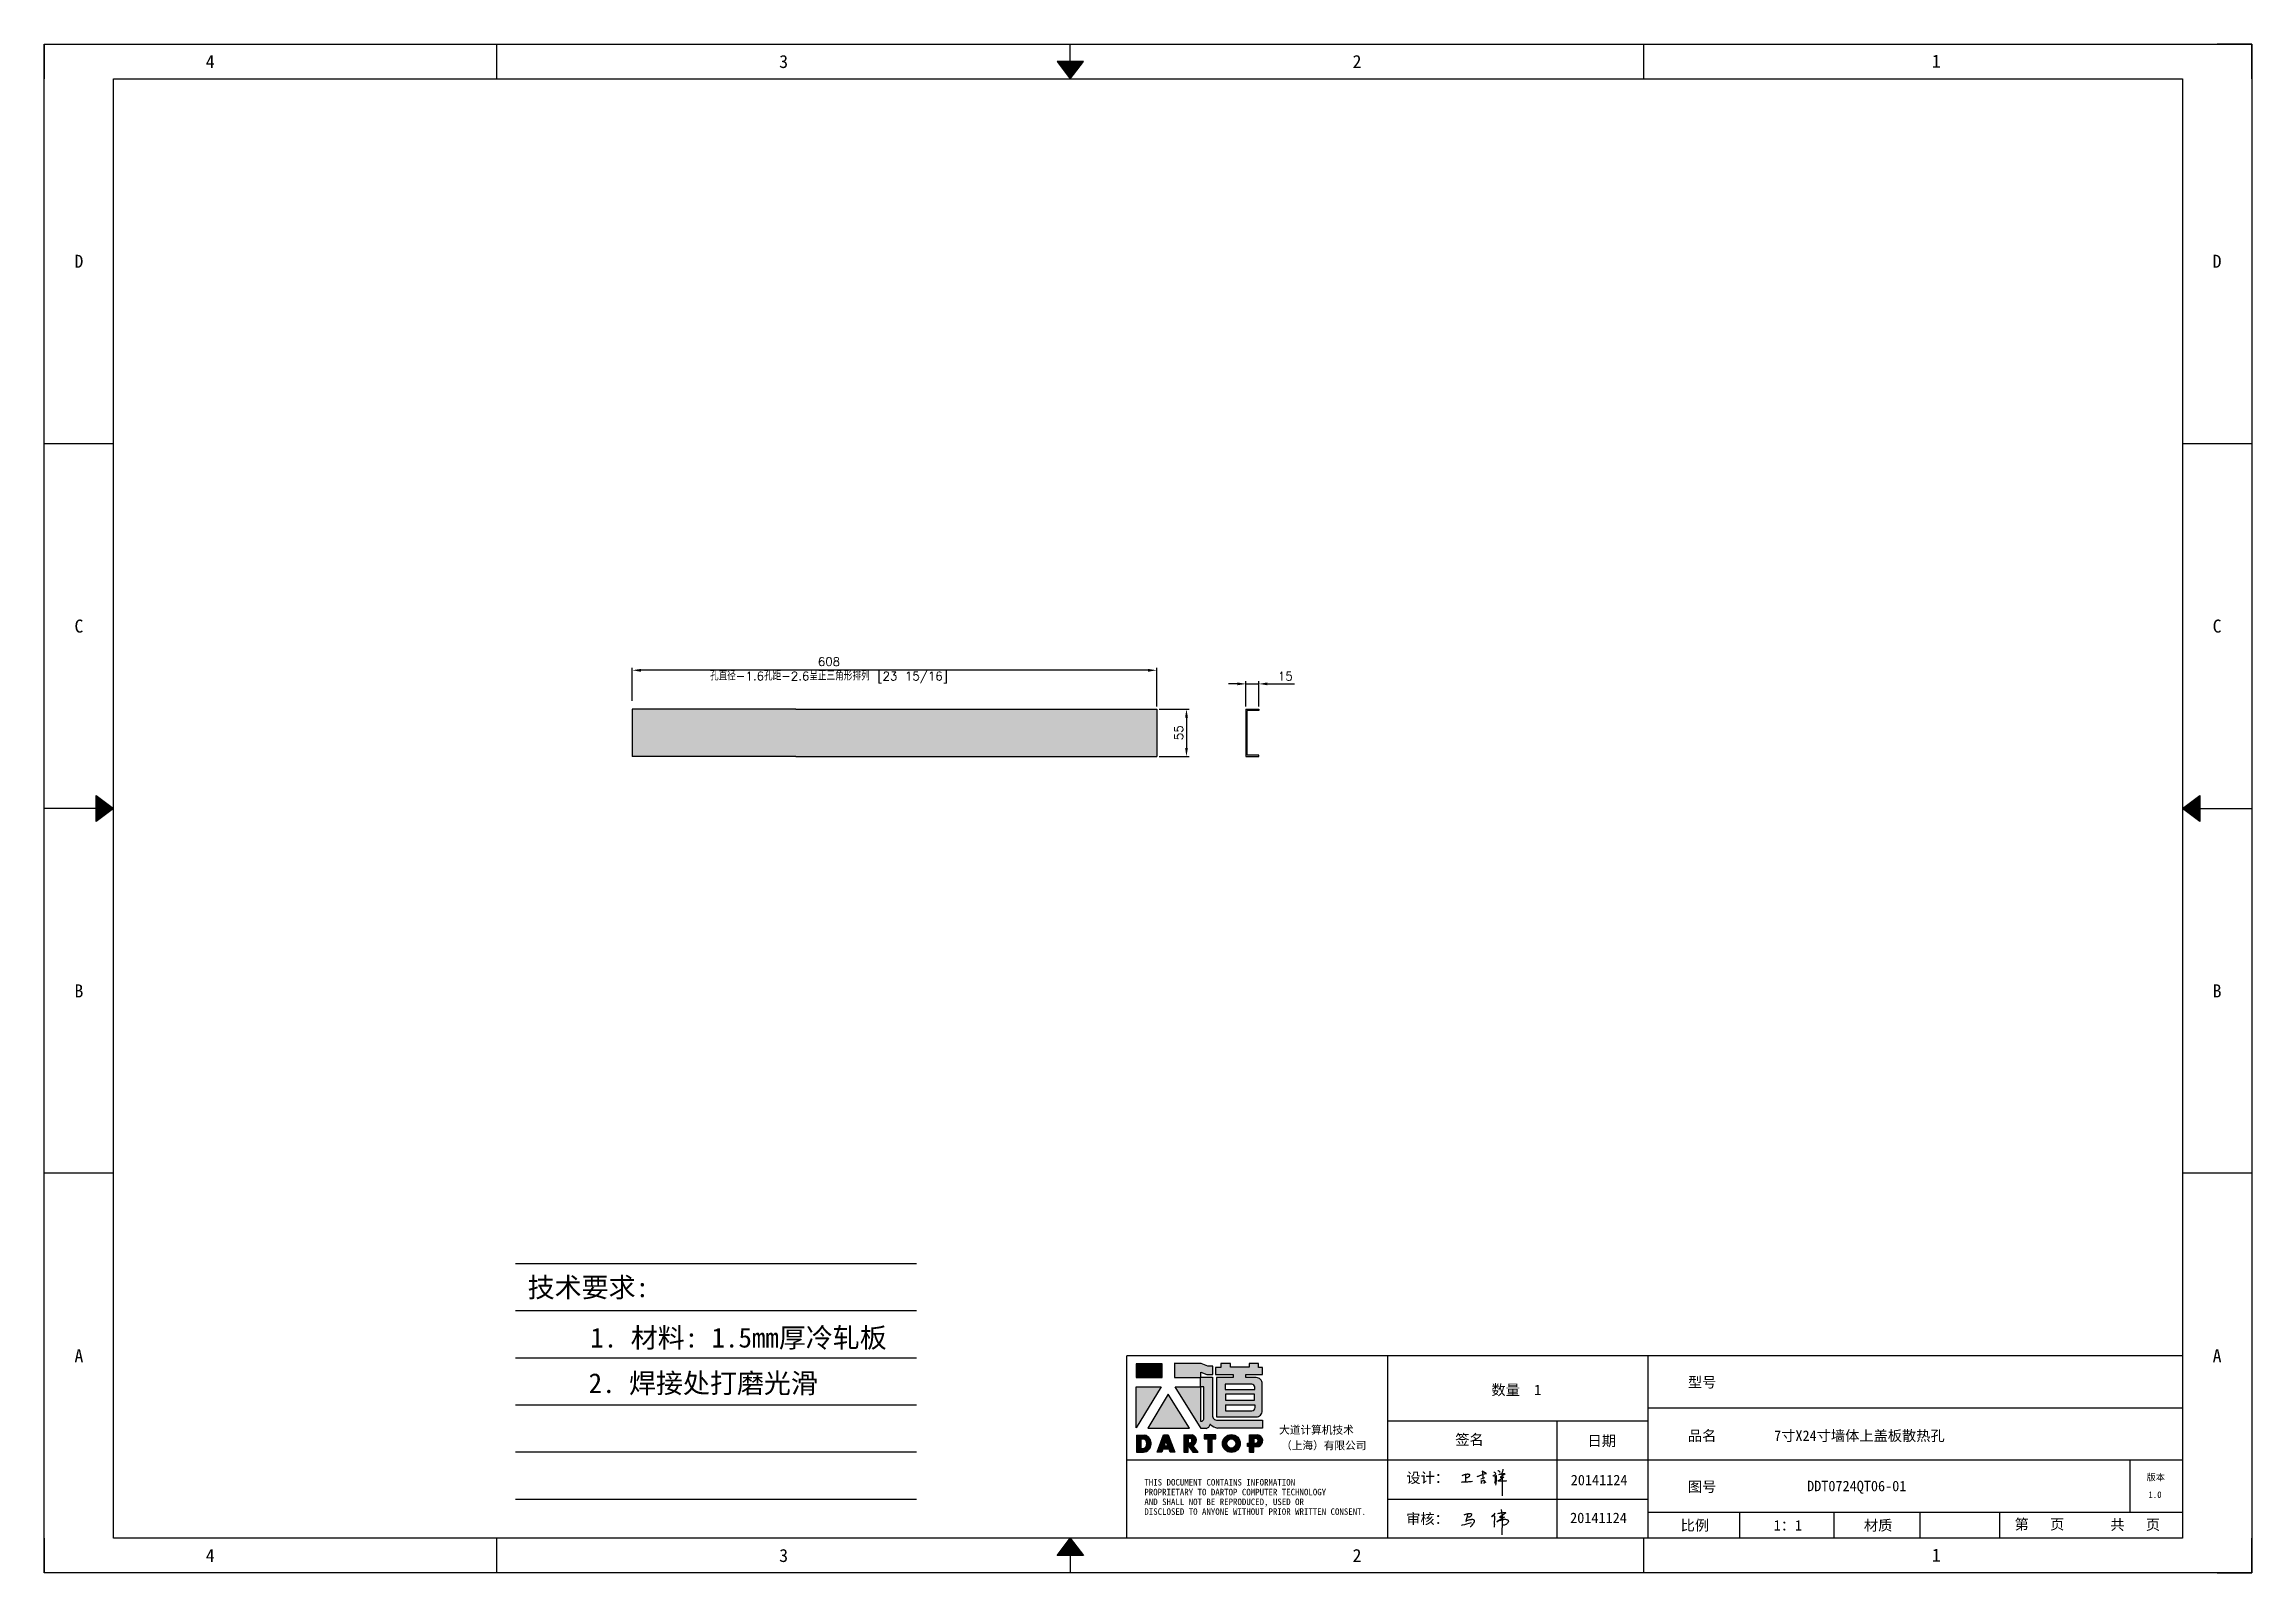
# Model space of a CAD drawing. Header units: millimetres. Extents: x 120943 to 145233, y 4425 to 40233.
# Drawn here: x 126048 to 128607, y 13011 to 14784 of the extents above; entities that cross this region are included whole.
import ezdxf
from ezdxf.enums import TextEntityAlignment as Align

# ---------------------------------------------------------------- set-up
doc = ezdxf.new("R2010")
doc.units = ezdxf.units.MM
doc.linetypes.add('DOT', pattern=[0.25, 0, -0.25])
for name, color, linetype in [('4', 7, 'Continuous'), ('magenta', 6, 'Continuous'), ('print', 30, 'Continuous')]:
    doc.layers.add(name, color=color, linetype=linetype)
doc.layers.add('dim', color=2, linetype='Continuous', lineweight=9)
doc.styles.add('Dartop', font='SIMFANG.TTF')
doc.styles.add('HZ', font='SimSun.ttf')
doc.styles.add('hzHT', font='SIMHEI.TTF')
doc.styles.get("Standard").update_dxf_attribs({"font": 'txt', "bigfont": 'gbcbig.shx'})
doc.dimstyles.new('2-small', dxfattribs={"dimtxt": 10, "dimasz": 10, "dimexe": 3, "dimexo": 3, "dimgap": 4, "dimtad": 1, "dimtxsty": 'Standard', "dimcen": 5, "dimazin": 0, "dimtfac": 1, "dimtmove": 0, "dimatfit": 3, "dimfxl": 1, "dimarcsym": 0})

msp = doc.modelspace()

# ---------------------------------------------------------------- texts
at = {"color": 0}
for s, height, style, p in [('4', 15.108, 'Dartop', (126240.41, 14763.616)), ('3', 15.108, 'Dartop', (126905.162, 14763.616)), ('2', 15.108, 'Dartop', (127569.915, 14763.616)), ('1', 15.108, 'Dartop', (128241.555, 14764.095)), ('D', 15.108, 'Dartop', (126088.16, 14531.96)), ('D', 15.108, 'Dartop', (128567.045, 14531.96)), ('C', 15.108, 'Dartop', (126088.16, 14108.935)), ('C', 15.108, 'Dartop', (128567.045, 14108.935)), ('B', 15.108, 'Dartop', (126088.16, 13685.911)), ('B', 15.108, 'Dartop', (128567.045, 13685.911)), ('A', 15.108, 'Dartop', (126088.16, 13262.886)), ('A', 15.108, 'Dartop', (128567.045, 13262.886)), ('型号', 12.0864, 'hzHT', (127970.035, 13232.142)), ('数量  1', 12.0864, 'hzHT', (127754.623, 13223.267)), ('签名', 12.0864, 'hzHT', (127700.33, 13165.668)), ('日期', 12.0864, 'hzHT', (127853.692, 13164.18)), ('品名', 12.0864, 'hzHT', (127970.035, 13170.096)), ('7寸X24寸墙体上盖板散热孔', 12.08642, 'hzHT', (128152.335, 13170.125)), ('20141124', 12.0864, 'hzHT', (127850.59, 13118.741)), ('图号', 12.0864, 'hzHT', (127970.035, 13111.019)), ('DDT0724QT06-01', 12.08642, 'hzHT', (128149.268, 13111.807)), ('版本', 7.554, 'hzHT', (128495.958, 13121.968)), ('1.0', 7.554, 'Dartop', (128495.05, 13101.779)), ('20141124', 12.0864, 'hzHT', (127849.87, 13074.886)), ('比例', 12.0864, 'hzHT', (127961.607, 13066.167)), ('1：1', 12.0864, 'hzHT', (128069.488, 13066.167)), ('材质', 12.0864, 'hzHT', (128174.107, 13066.167)), ('第   页', 12.0864, 'hzHT', (128361.075, 13067.421)), ('共   页', 12.0864, 'hzHT', (128472.099, 13066.981)), ('4', 15.108, 'Dartop', (126240.41, 13031.23)), ('3', 15.108, 'Dartop', (126905.162, 13031.23)), ('2', 15.108, 'Dartop', (127569.915, 13031.23)), ('1', 15.108, 'Dartop', (128241.555, 13031.709))]:
    msp.add_text(s, height=height, dxfattribs=dict(at, style=style)).set_placement(p, align=Align.MIDDLE_CENTER)
at = {"style": 'HZ'}
for s, p in [('技术要求:', (126678.791, 13342.165)), ('1. 材料: 1.5mm厚冷轧板', (126852.907, 13283.824)), ('2. 焊接处打磨光滑         ', (126882.193, 13231.079))]:
    msp.add_text(s, height=22.932, dxfattribs=at).set_placement(p, align=Align.MIDDLE_CENTER)
at = {"color": 0, "style": 'hzHT'}
for s, height, p in [('THIS DOCUMENT CONTAINS INFORMATION', 7.55401, (127323.401, 13112.335)), ('PROPRIETARY TO DARTOP COMPUTER TECHNOLOGY', 7.55401, (127323.401, 13101.004)), ('设计：', 12.0864, (127627.112, 13115.311)), ('AND SHALL NOT BE REPRODUCED, USED OR', 7.55401, (127323.401, 13089.673)), ('DISCLOSED TO ANYONE WITHOUT PRIOR WRITTEN CONSENT.', 7.55401, (127323.401, 13078.342)), ('审核：', 12.0864, (127626.933, 13067.717))]:
    msp.add_text(s, height=height, dxfattribs=at).set_placement(p)
at = {"layer": '4', "color": 0, "style": 'hzHT'}
for s, p in [('大道计算机技术', (127479.639, 13172.335)), ('（上海）有限公司', (127481.92, 13154.268))]:
    msp.add_text(s, height=9.0648, dxfattribs=at).set_placement(p)

# ---------------------------------------------------------------- blocks, each defined once
blk = doc.blocks.new('*U503')
at = {"color": 254, "linetype": 'Continuous', "extrusion": (0, 0, -1)}
for points in [[(-17, 0.333), (-16.812, 0.25), (-17, 0.5)], [(-17, 0.333), (-17.188, 0.25), (-16.812, 0.25)], [(-17, 0.333), (-17, 0.5), (-17.188, 0.25)]]:
    blk.add_solid(points, dxfattribs=at)
blk = doc.blocks.new('*U502')
at = {"color": 254, "linetype": 'Continuous', "extrusion": (0, 0, -1)}
for points in [[(-33.167, 11), (-33, 11), (-33.25, 11.188)], [(-33.167, 11), (-33.25, 11.188), (-33.25, 10.812)], [(-33.167, 11), (-33.25, 10.812), (-33, 11)]]:
    blk.add_solid(points, dxfattribs=at)
blk = doc.blocks.new('*U504')
at = {"color": 254, "linetype": 'Continuous'}
for points in [[(17, 21.667), (17.188, 21.75), (16.812, 21.75)], [(17, 21.667), (16.812, 21.75), (17, 21.5)], [(17, 21.667), (17, 21.5), (17.188, 21.75)]]:
    blk.add_solid(points, dxfattribs=at)
blk = doc.blocks.new('*U501')
at = {"color": 254, "linetype": 'Continuous', "extrusion": (0, 0, -1)}
for points in [[(-0.833, 11), (-0.75, 10.812), (-0.75, 11.188)], [(-0.833, 11), (-0.75, 11.188), (-1, 11)], [(-0.833, 11), (-1, 11), (-0.75, 10.812)]]:
    blk.add_solid(points, dxfattribs=at)
blk = doc.blocks.new('dadao')
for p, q in [((48, 19.2), (44.9, 10.4)), ((44.9, 10.4), (51.2, 10.4)), ((51.2, 10.4), (48, 19.2))]:
    blk.add_line(p, q)
for points in [[(41.8, 121.6), (41.8, 143.7), (-0.4, 143.7), (-0.4, 121.6), (41.8, 121.6)], [(104.8, 122), (104.8, 130.3), (114.1, 126.3), (124.2, 126.3), (124.2, 139.6), (115.9, 139.6), (105.1, 143.9), (61.5, 143.9)], [(61.7, 144), (61.7, 121.3), (103.9, 121.3)], [(113.4, 38.7), (105.1, 38.7), (63, 106.5), (103.9, 106.5), (103.9, 120.9), (103.9, 121.3)], [(109.7, 53.6), (109.7, 106.2), (104.3, 106.2), (104.3, 50.4), (106.6, 50.4)], [(144.6, 94.4), (144.6, 84.8), (192, 84.8), (192, 94.1), (144.9, 94.1)], [(120.2, 45), (119.5, 45), (119.5, 44.6)], [(0, 28), (0, 0), (11.8, 0)], [(0.1, 28), (14, 28)], [(7.1, 21.8), (7.1, 6.1), (12, 6.1)], [(7.1, 21.8), (11.4, 21.8)], [(76.8, 28.2), (76.8, 0), (84.1, 0), (84.1, 11.1), (91.6, -0.1), (100.3, -0.1), (91.7, 11.1)], [(76.8, 28.2), (90.6, 28.2)], [(84, 22.7), (84, 15.3), (87.2, 15.3)], [(84, 22.7), (87.3, 22.7)], [(183.7, 0), (183.7, 9.6), (180.6, 9.6), (180.6, 14.9), (183.8, 14.9), (183.8, 28.1), (196.1, 28.1), (196.5, 28.1)], [(183.7, 0), (190.9, 0), (190.9, 9.6), (198.8, 9.6)], [(194.9, 22.3), (190.8, 22.3), (190.8, 15), (194.4, 15)]]:
    blk.add_lwpolyline(points)
blk.add_lwpolyline([(137.1, 144.2), (137.1, 137.9), (128.3, 137.9), (128.3, 126.5), (157.3, 126.5), (157.3, 121.5), (130.3, 121.5), (130.3, 57.5), (194.4, 57.5, 0.414214), (204.4, 67.5), (204.4, 111.3, 0.414214), (194.4, 121.3), (177.5, 121.3), (177.5, 126.3), (204.7, 126.3), (204.7, 137.7), (198.2, 137.7), (198.2, 143.9), (183.3, 143.9), (183.3, 138), (153, 138), (153, 144.2), (137.1, 144.2)], format="xyb", close=True)
for points in [[(104.8, 122), (123.4, 122), (123.4, 60, 0.414214), (131.4, 52), (204.8, 52), (204.8, 39.1), (131.7, 39.1)], [(144.3, 110.8), (144.3, 101.8), (192.3, 101.8), (192.3, 105.5, 0.414214), (187.3, 110.5), (144.3, 110.5)], [(144.6, 77), (144.6, 67.5), (187.6, 67.5, 0.414214), (192.6, 72.5), (192.6, 76.4), (144.6, 76.4)]]:
    blk.add_lwpolyline(points, format="xyb")
for points in [[(-0.3, 106.2), (40.4, 106.2), (-0.3, 39.7), (-0.3, 106.2)], [(51.7, 94.1), (18.4, 39.3), (86.2, 39.3)], [(43.8, 28.2), (51.8, 28.2), (62.6, -0.1), (55, -0.1), (53.2, 5), (42.9, 5), (41.1, 0), (33.6, 0)], [(110, 28.1), (110, 21.9), (116, 21.9), (116, -0.1), (123.2, -0.1), (123.2, 22), (129.2, 22), (129.2, 28.1), (110, 28.1)]]:
    blk.add_lwpolyline(points, close=True)
for radius in [14.5, 7.44]:
    blk.add_circle((154.2, 14.2), radius)
for centre, radius, start, end in [((99.2, 60.7), 12.6, 305.6399, 325.969), ((111.6, 46.7), 8.19, 282.9811, 347.6627), ((136, 61.7), 22.9, 226.7358, 259.3209), ((8.5, 13.9), 8.49, 294.2143, 69.7177), ((9.6, 14.2), 14.4, 278.6604, 72.3203), ((86.4, 19), 3.8, 282.527, 76.7196), ((88.6, 19.4), 8.95, 290.6073, 77.2124), ((193.7, 18.7), 3.8, 280.9891, 72.5513), ((195.7, 18.6), 9.51, 288.8959, 85.2442)]:
    blk.add_arc(centre, radius, start, end)
blk = doc.blocks.new('h')
for p, q in [((20768.1, -2360.9), (20773, -2359.1)), ((20769.5, -2366.9), (20769.8, -2370.6)), ((20769.8, -2370.6), (20770.9, -2378)), ((20770.9, -2378), (20771.5, -2370.6)), ((20772.4, -2369.3), (20774.9, -2367.8)), ((20773, -2359.1), (20784.1, -2355.2)), ((20773.3, -2331.8), (20775.3, -2338.7)), ((20789.1, -2340.9), (20773.5, -2331.9)), ((20775.3, -2338.7), (20775.6, -2351.2)), ((20775.6, -2351.2), (20775.5, -2357.3)), ((20782.2, -2369.2), (20780, -2377.1)), ((20780, -2377.1), (20788.3, -2371.3)), ((20780.1, -2366.4), (20780.8, -2366.4)), ((20781.9, -2367.4), (20782.2, -2369.2)), ((20845.7, -2343.5), (20848.4, -2353)), ((20848.9, -2370.3), (20847.9, -2424)), ((20848.4, -2353), (20848.9, -2370.3))]:
    blk.add_line(p, q)
for points in [[(20696.6, -2372.4, 0.002073), (20710.6, -2371.9, 0.016137), (20719.6, -2371.3, 0.008314), (20736.9, -2369.3)], [(20699.1, -2348.2, -0.029745), (20704.6, -2345.4, -0.046842), (20708.4, -2344.2, -0.00919), (20714.3, -2343, -0.018517), (20717.2, -2342.5, -0.037841), (20720.3, -2342.4, -0.039541), (20723.2, -2342.8, -0.149785), (20726, -2344.3, -0.204935), (20726.9, -2346.6, -0.074872), (20726.5, -2348.3, -0.061615), (20725.6, -2350.3, -0.034204), (20723.8, -2352.6, -0.045776), (20722.3, -2354.1, -0.054985), (20720.4, -2355.3, -0.036348), (20717.3, -2356.5, -0.067752), (20715.7, -2356.8, -0.043553), (20713.2, -2356.7)], [(20755, -2351.9, -0.024077), (20759.9, -2350.1, -0.013147), (20768.7, -2346.5, -0.00522), (20775.4, -2344.1, -0.018517), (20777.3, -2343.4, -0.008274), (20786.3, -2341, -0.039541), (20788.3, -2340.8, -0.079216), (20789.4, -2341, -0.204935)], [(20813.5, -2350.1, 0.007348), (20815.9, -2348.7, 0.008421), (20818, -2347.3, 0.009459), (20819.7, -2346.2, -0.016325), (20820.7, -2345.5, -0.173771), (20821.8, -2345.3, -0.085159), (20823.9, -2346, -0.125883), (20826, -2347.9, -0.160659), (20826.6, -2350.1, -0.010447), (20826.5, -2352.3, -0.008247), (20826.2, -2355.1, -0.002698), (20825.3, -2374, 0.001562), (20823.9, -2383.7, 0.016137)], [(20816.8, -2335, -0.053561), (20819.6, -2336.1, -0.075272), (20821.3, -2337.3, -0.005295), (20822.5, -2338.5, -0.009337), (20823.1, -2339.1, -0.026146), (20823.7, -2339.8, -0.016644), (20824.5, -2340.9)], [(20832.1, -2329.2, -0.053561), (20834.9, -2330.3, -0.075272), (20836.7, -2331.5, -0.005295), (20837.8, -2332.6, -0.009337), (20838.5, -2333.3, -0.026146), (20839, -2334, -0.016644), (20839.8, -2335.1)], [(20836, -2343.7, -0.02797), (20842.1, -2342.6, -0.048868), (20845.6, -2342.2, -0.00919), (20851.1, -2341.4, -0.018517), (20853.9, -2341.1, -0.037841), (20856.7, -2341.2, -0.039541), (20859.4, -2341.6, -0.018282), (20840.6, -2354.7, -0.000937)], [(20847.6, -2340.2, 0.021784), (20849.6, -2335.9, 0.028296), (20850.8, -2332.4, 0.008136), (20851.9, -2328.2, 0.028913), (20852.2, -2327, 0.08193), (20852.1, -2325.9, 0.075058), (20851.7, -2324.7, 0.275043)]]:
    blk.add_lwpolyline(points, format="xyb")
for points in [[(20711.3, -2343.5), (20711.3, -2343.5), (20711.5, -2355.8), (20710.7, -2368), (20710.6, -2371.9)], [(20821.5, -2350.6), (20822.4, -2359.2), (20822.2, -2364.9), (20821.7, -2369), (20821.3, -2376.3), (20823.6, -2368.5), (20827.2, -2366.3), (20829.5, -2366.3)], [(20840.6, -2354.7), (20850, -2354.7), (20855, -2354.3), (20845.9, -2361.1), (20840.5, -2364), (20833, -2367.5), (20863.2, -2367.4), (20865.9, -2367.3)]]:
    blk.add_lwpolyline(points)
for centre, radius, start, end in [((20773.7, -2371.2), 2.3, 121.9907, 163.60158), ((20787.5, -2406), 40.3, 100.61827, 108.24823), ((20780.8, -2367.6), 1.15, 9.4675, 90)]:
    blk.add_arc(centre, radius, start, end)
blk = doc.blocks.new('*D509')
at = {"layer": 'Defpoints', "color": 0}
for p in [(126729.7, 14057.7), (126729.7, 14019.1), (127337.7, 14012.7)]:
    blk.add_point(p, dxfattribs=at)
at = {"layer": 'dim', "color": 0, "lineweight": -2}
for p, q in [((126729.7, 14022.1), (126729.7, 14060.7)), ((127327.7, 14057.7), (126739.7, 14057.7)), ((127337.7, 14015.7), (127337.7, 14060.7))]:
    blk.add_line(p, q, dxfattribs=at)
at = {"layer": 'dim', "color": 0}
for points in [[(126739.7, 14059.3), (126739.7, 14056), (126729.7, 14057.7)], [(127327.7, 14059.3), (127327.7, 14056), (127337.7, 14057.7)]]:
    blk.add_solid(points, dxfattribs=at)
at = {"layer": 'dim', "color": 0, "insert": (126957.7, 14057.7), "char_height": 10, "attachment_point": 5}
blk.add_mtext('608\\P孔直径-1.6孔距-2.6呈正三角形排列 [23 15/16]', dxfattribs=at)
blk = doc.blocks.new('*D510')
at = {"layer": 'Defpoints', "color": 0}
for p in [(127456.1, 14041.9), (127441.1, 14012.7), (127456.1, 14012.7)]:
    blk.add_point(p, dxfattribs=at)
at = {"layer": 'dim', "color": 0, "lineweight": -2}
for p, q in [((127431.1, 14041.9), (127421.1, 14041.9)), ((127441.1, 14015.7), (127441.1, 14044.9)), ((127441.1, 14041.9), (127456.1, 14041.9)), ((127456.1, 14015.7), (127456.1, 14044.9)), ((127466.1, 14041.9), (127497.4, 14041.9))]:
    blk.add_line(p, q, dxfattribs=at)
at = {"layer": 'dim', "color": 0}
for points in [[(127431.1, 14043.6), (127431.1, 14040.3), (127441.1, 14041.9)], [(127466.1, 14043.6), (127466.1, 14040.3), (127456.1, 14041.9)]]:
    blk.add_solid(points, dxfattribs=at)
at = {"layer": 'dim', "color": 0, "insert": (127486.7, 14050.9), "char_height": 10, "attachment_point": 5}
blk.add_mtext('15', dxfattribs=at)
blk = doc.blocks.new('*D511')
at = {"layer": 'Defpoints', "color": 0}
for p in [(127337.7, 14012.7), (127337.7, 13957.7), (127372.2, 13957.7)]:
    blk.add_point(p, dxfattribs=at)
at = {"layer": 'dim', "color": 0, "lineweight": -2}
for p, q in [((127340.7, 14012.7), (127375.2, 14012.7)), ((127372.2, 14002.7), (127372.2, 13967.7)), ((127340.7, 13957.7), (127375.2, 13957.7))]:
    blk.add_line(p, q, dxfattribs=at)
at = {"layer": 'dim', "color": 0}
for points in [[(127370.6, 14002.7), (127373.9, 14002.7), (127372.2, 14012.7)], [(127370.6, 13967.7), (127373.9, 13967.7), (127372.2, 13957.7)]]:
    blk.add_solid(points, dxfattribs=at)
at = {"layer": 'dim', "color": 0, "insert": (127363.2, 13985.2), "char_height": 10, "attachment_point": 5, "rotation": 90}
blk.add_mtext('55', dxfattribs=at)

# ---------------------------------------------------------------- dimensions: what is measured, and where the dimension line sits
at = {"layer": 'dim'}
dim = msp.add_linear_dim(base=(126729.734, 14057.659), p1=(127337.73, 14012.742), p2=(126729.734, 14019.056), angle=180, text='<>孔直径-1.6孔距-2.6呈正三角形排列[]', dimstyle='2-small', override={"dimpost": '\\X'}, dxfattribs=at)
dim.commit()
dim.dimension.update_dxf_attribs({"geometry": '*D509', "text_midpoint": (126957.732, 14057.659), "dimtype": 160})
dim = msp.add_linear_dim(base=(127456.05, 14041.949), p1=(127441.05, 14012.742), p2=(127456.05, 14012.742), dimstyle='2-small', override={"dimpost": '\\X'}, dxfattribs=at)
dim.commit()
dim.dimension.update_dxf_attribs({"geometry": '*D510', "text_midpoint": (127486.717, 14050.949)})
dim = msp.add_linear_dim(base=(127372.244, 13957.742), p1=(127337.73, 14012.742), p2=(127337.73, 13957.742), angle=90, dimstyle='2-small', override={"dimpost": '\\X'}, dxfattribs=at)
dim.commit()
dim.dimension.update_dxf_attribs({"geometry": '*D511', "text_midpoint": (127363.244, 13985.242)})

# ---------------------------------------------------------------- hatches: boundary and pattern name
for points in [[(127343.969, 13253.53), (127313.834, 13253.53), (127313.834, 13237.786), (127343.969, 13237.786)], [(127342.999, 13226.77), (127313.915, 13226.77), (127313.915, 13179.284)], [(127351.061, 13218.152), (127327.286, 13178.967), (127375.698, 13178.967)], [(127406.437, 13170.95), (127392.679, 13170.95), (127392.679, 13166.585), (127396.971, 13166.585), (127396.971, 13150.855), (127402.111, 13150.855), (127402.111, 13166.595), (127406.437, 13166.595)]]:
    msp.add_hatch(color=0).paths.add_polyline_path(points)
h = msp.add_hatch(color=0)
h.paths.add_polyline_path([(127389.003, 13243.961), (127395.654, 13241.088), (127402.844, 13241.088), (127402.844, 13250.605), (127396.912, 13250.605), (127389.183, 13253.657), (127358.208, 13253.657), (127358.208, 13237.562), (127388.346, 13237.562), (127388.346, 13237.237), (127388.346, 13226.95), (127359.121, 13226.95), (127389.181, 13178.574), (127395.133, 13178.574, 0.27937482), (127399.478, 13182.799), (127399.478, 13183.022), (127400.003, 13183.022, 0.14314537), (127408.198, 13178.852), (127460.432, 13178.852), (127460.432, 13188.027), (127407.976, 13188.027, -0.41421356), (127402.262, 13193.74), (127402.262, 13238.071), (127389.003, 13238.071)])
h.paths.add_polyline_path([(127388.649, 13226.744), (127392.479, 13226.744), (127392.479, 13189.197, -0.08893574), (127390.26, 13186.915), (127388.636, 13186.915)], flags=16)
h = msp.add_hatch(color=0)
h.paths.add_polyline_path([(127460.342, 13249.273), (127455.694, 13249.273), (127455.694, 13253.694), (127445.072, 13253.694), (127445.072, 13249.494), (127423.384, 13249.494), (127423.384, 13253.915), (127412.026, 13253.915), (127412.026, 13249.412), (127405.75, 13249.412), (127405.75, 13241.261), (127426.461, 13241.261), (127426.461, 13237.657), (127407.162, 13237.657), (127407.162, 13192.017), (127452.978, 13192.017, 0.41421356), (127460.12, 13199.159), (127460.12, 13230.414, 0.41421356), (127452.978, 13237.556), (127440.867, 13237.556), (127440.867, 13241.093), (127460.342, 13241.093)])
h.paths.add_polyline_path([(127447.919, 13229.819, -0.41421356), (127451.489, 13226.248), (127451.489, 13223.629), (127417.187, 13223.629), (127417.187, 13229.819)], flags=16)
h.paths.add_polyline_path([(127451.268, 13218.102), (127451.268, 13211.47), (127417.409, 13211.47), (127417.409, 13218.102)], flags=16)
h.paths.add_polyline_path([(127451.71, 13205.502), (127451.71, 13202.662, -0.41421356), (127448.139, 13199.091), (127417.409, 13199.091), (127417.409, 13205.502)], flags=16)
h = msp.add_hatch(color=0)
h.paths.add_polyline_path([(127324.106, 13170.878), (127314.129, 13170.878), (127314.129, 13150.915), (127322.532, 13150.915, 0.79301591)])
h.paths.add_polyline_path([(127322.68, 13155.287), (127319.191, 13155.287), (127319.191, 13166.506), (127322.295, 13166.506, -0.67136089)], flags=16)
h = msp.add_hatch(color=0)
h.paths.add_polyline_path([(127351.136, 13171.042), (127345.442, 13171.042), (127338.119, 13150.894), (127343.513, 13150.894), (127344.782, 13154.464), (127352.089, 13154.464), (127353.386, 13150.85), (127358.823, 13150.85)])
h.paths.add_polyline_path([(127350.693, 13158.313), (127346.165, 13158.313), (127348.388, 13164.644)], flags=16)
h = msp.add_hatch(color=0)
h.paths.add_polyline_path([(127378.814, 13171.028), (127369.001, 13171.028), (127369.001, 13150.883), (127374.186, 13150.883), (127374.186, 13158.869), (127379.517, 13150.811), (127385.783, 13150.811), (127379.648, 13158.818, 0.74405494)])
h.paths.add_polyline_path([(127374.139, 13161.851), (127374.139, 13167.141), (127376.457, 13167.141, -0.79680897), (127376.422, 13161.851)], flags=16)
h = msp.add_hatch(color=0)
h.paths.add_polyline_path([(127413.916, 13161.028, 1), (127434.603, 13161.028, 1)])
h.paths.add_polyline_path([(127429.573, 13161.028, -1), (127418.946, 13161.028, -1)], flags=16)
h = msp.add_hatch(color=0)
h.paths.add_polyline_path([(127454.444, 13170.98), (127454.147, 13170.98), (127445.399, 13170.98), (127445.399, 13161.578), (127443.078, 13161.578), (127443.078, 13157.762), (127445.361, 13157.762), (127445.361, 13150.918), (127450.468, 13150.918), (127450.468, 13157.789), (127456.08, 13157.789, 0.81230381)])
h.paths.add_polyline_path([(127450.393, 13161.604), (127450.393, 13166.863), (127453.299, 13166.863, -0.77821343), (127453.002, 13161.604)], flags=16)
at = {"layer": 'magenta'}
h = msp.add_hatch(dxfattribs=at)
h.set_pattern_fill('HEX', color=256, style=0)
h.set_pattern_definition([(0, (94644.006, 49046.5007), (0, 5.49926), [3.175, -6.35]), (120, (94644.006, 49046.5007), (-4.76249886, -2.74963), [3.175, -6.35]), (60, (94647.181, 49046.5007), (-4.76249886, 2.74963), [3.175, -6.35])])
h.paths.add_polyline_path([(127337.73, 13957.742), (127337.73, 14012.742), (127001.53, 14012.742), (126965.13, 14012.742), (126919.13, 14012.742), (126729.73, 14012.742), (126729.73, 13957.742), (126919.13, 13957.742), (127110.13, 13957.742)])

# ---------------------------------------------------------------- linework, layer by layer
at = {"color": 0, "linetype": 'DOT'}
for p, q in [((126047.872, 14783.76), (128567.045, 14783.76)), ((126047.872, 13051.374), (126047.872, 14743.472)), ((128607.333, 14743.472), (128607.333, 13051.374)), ((128567.045, 13011.086), (126047.872, 13011.086))]:
    msp.add_line(p, q, dxfattribs=at)
at = {"color": 0}
for p, q in [((126047.872, 14783.76), (126047.872, 14743.472)), ((126572.786, 14743.472), (126572.786, 14783.76)), ((127237.539, 14763.616), (127237.539, 14783.76)), ((127902.292, 14743.472), (127902.292, 14783.76)), ((128607.333, 14783.76), (128567.045, 14783.76)), ((128607.333, 14743.472), (128607.333, 14783.76)), ((126128.448, 13051.374), (126128.448, 14743.472)), ((126128.448, 14743.472), (128526.757, 14743.472)), ((128526.757, 14743.472), (128526.757, 13051.374)), ((126128.448, 14320.447), (126047.872, 14320.447)), ((128607.333, 14320.447), (128526.757, 14320.447)), ((126108.304, 13897.423), (126047.872, 13897.423)), ((128546.901, 13897.423), (128607.333, 13897.423)), ((126128.448, 13474.398), (126047.872, 13474.398)), ((128607.333, 13474.398), (128526.757, 13474.398)), ((128526.757, 13262.886), (127303.007, 13262.886)), ((127303.007, 13051.374), (127303.007, 13262.886)), ((127605.167, 13262.886), (127605.167, 13051.374)), ((127907.328, 13051.374), (127907.328, 13262.886)), ((127605.167, 13187.346), (127907.328, 13187.346)), ((127801.572, 13187.346), (127801.572, 13051.374)), ((127907.328, 13202.454), (128526.757, 13202.454)), ((127303.007, 13142.022), (127605.167, 13142.022)), ((127605.167, 13142.022), (128526.757, 13142.022)), ((128466.324, 13081.59), (128466.324, 13142.022)), ((127605.167, 13096.698), (127907.328, 13096.698)), ((127907.328, 13081.59), (128526.757, 13081.59)), ((128013.635, 13051.374), (128013.635, 13081.59)), ((128123.192, 13051.374), (128123.192, 13081.59)), ((128222.79, 13051.374), (128222.79, 13081.59)), ((128315.244, 13051.374), (128315.244, 13081.59)), ((126047.872, 13051.374), (126047.872, 13011.086)), ((128526.757, 13051.374), (126128.448, 13051.374)), ((126572.786, 13011.086), (126572.786, 13051.374)), ((127237.539, 13031.23), (127237.539, 13011.086)), ((127902.292, 13011.086), (127902.292, 13051.374)), ((128607.333, 13011.086), (128607.333, 13051.374)), ((128567.045, 13011.086), (128607.333, 13011.086))]:
    msp.add_line(p, q, dxfattribs=at)
for p, q in [((126919.13, 14012.742), (126729.73, 14012.742)), ((126729.73, 14012.742), (126729.73, 13957.742)), ((126918.33, 14012.742), (126917.33, 14012.742)), ((126919.13, 14012.742), (127110.13, 14012.742)), ((126919.93, 14012.742), (126920.93, 14012.742)), ((126965.13, 14012.742), (127309.13, 14012.742)), ((127001.53, 14012.742), (127337.73, 14012.742)), ((127337.73, 14012.742), (127337.73, 13957.742)), ((127441.05, 14012.742), (127441.05, 13957.742)), ((127441.05, 14012.742), (127456.05, 14012.742)), ((127456.05, 14011.242), (127442.55, 14011.242)), ((127442.55, 13959.242), (127442.55, 14011.242)), ((127456.05, 14012.742), (127456.05, 14011.242)), ((126919.13, 13957.742), (126729.73, 13957.742)), ((126919.13, 13957.742), (127110.13, 13957.742)), ((126965.13, 13957.742), (127309.13, 13957.742)), ((127001.53, 13957.742), (127337.73, 13957.742)), ((127441.05, 13957.742), (127456.05, 13957.742)), ((127456.05, 13959.242), (127442.55, 13959.242)), ((127456.05, 13957.742), (127456.05, 13959.242)), ((127737.205, 13084.544), (127738.072, 13077.302)), ((127734.932, 13072.04), (127731.963, 13070.433)), ((127737.069, 13073.181), (127734.932, 13072.04)), ((127735.055, 13075.584), (127738.83, 13075.584)), ((127740.843, 13075.767), (127737.069, 13073.181)), ((127738.213, 13071.956), (127737.893, 13055.316)), ((127738.072, 13077.302), (127738.213, 13071.956)), ((127738.83, 13075.584), (127740.843, 13075.767))]:
    msp.add_line(p, q)
for points in [[(127237.539, 14743.472), (127252.647, 14763.616), (127222.431, 14763.616), (127237.539, 14743.472)], [(126128.448, 13897.423), (126108.304, 13882.315), (126108.304, 13912.531), (126128.448, 13897.423)], [(128526.757, 13897.423), (128546.901, 13912.531), (128546.901, 13882.315), (128526.757, 13897.423)], [(127237.539, 13051.374), (127252.647, 13031.23), (127222.431, 13031.23), (127237.539, 13051.374)]]:
    msp.add_lwpolyline(points, close=True, dxfattribs=at)
for points in [[(127694.23, 13078.197, -0.02974503), (127695.958, 13079.062, -0.04684215), (127697.127, 13079.438, -0.00919025), (127698.952, 13079.807, -0.01851715), (127699.867, 13079.94, -0.03784064), (127700.811, 13079.969, -0.03954126), (127701.708, 13079.858, -0.14978519), (127702.584, 13079.379, -0.20493524), (127702.853, 13078.686, -0.07487171), (127702.751, 13078.138, -0.06161465), (127702.453, 13077.532, -0.0342039), (127701.912, 13076.819, -0.04577587), (127701.428, 13076.357, -0.05498501), (127700.844, 13075.989, -0.03634791), (127699.874, 13075.604, -0.06775206), (127699.389, 13075.52, -0.04355337), (127698.626, 13075.559)], [(127733.201, 13080.038, -0.02797026), (127735.642, 13080.489, -0.04886788), (127737.057, 13080.64, -0.00919025), (127739.282, 13080.969, -0.01851715), (127740.394, 13081.071, -0.03784064), (127741.534, 13081.047, -0.03954126), (127742.61, 13080.856, -0.01828189), (127735.055, 13075.584, -0.0009369)], [(127731.963, 13070.433, -0.02974503), (127734.658, 13071.783, -0.04684215), (127736.482, 13072.37, -0.00919025), (127739.329, 13072.945, -0.01851715), (127740.756, 13073.152, -0.03784064), (127742.229, 13073.198, -0.03954126), (127743.629, 13073.025, -0.14978519), (127744.996, 13072.278, -0.20493524), (127745.414, 13071.196, -0.07487171), (127745.255, 13070.342, -0.06161465), (127744.79, 13069.397, -0.0342039), (127743.947, 13068.284, -0.04577587), (127743.192, 13067.563, -0.05498501), (127742.28, 13066.99, -0.03634791), (127740.768, 13066.388, -0.06775206), (127740.011, 13066.258, -0.04355337), (127738.821, 13066.319)]]:
    msp.add_lwpolyline(points, format="xyb")
msp.add_lwpolyline([(127698.038, 13079.631), (127698.038, 13079.631), (127697.46, 13076.091), (127696.51, 13072.762), (127695.888, 13070.72)])
for centre, radius, start, end in [((127621.691, 13187.453), 152.514, 313.366132, 315.296084), ((127689.811, 13072.575), 6.385, 281.076982, 291.212632), ((127549.409, 13642.478), 593.276, 283.91895, 284.971512), ((127705.646, 13053.831), 19.504, 113.202449, 120.017497), ((127701.068, 13064.511), 7.885, 102.47486, 113.202449), ((127712.493, 13012.866), 60.779, 100.36867, 102.47486), ((127699.798, 13069.586), 5.03, 283.816254, 294.030509), ((127704.25, 13057.918), 14.979, 96.125337, 100.36867), ((127700.871, 13067.097), 2.32, 294.836428, 309.901134), ((127669.941, 13095.633), 44.385, 316.919563, 320.58866), ((127703.452, 13065.355), 7.499, 87.457037, 96.125337), ((127703.48, 13065.984), 6.87, 78.399567, 87.457037), ((127695.092, 13074.072), 11.285, 324.094808, 331.378357), ((127704.45, 13070.71), 2.045, 44.324655, 78.399567), ((127703.851, 13069.644), 1.508, 319.573073, 337.48549), ((127699.698, 13072.962), 6.777, 324.910666, 333.348429), ((127702.994, 13071.731), 3.301, 326.76781, 340.871018), ((127705.101, 13071.346), 1.134, 357.998393, 44.324655), ((127703.993, 13071.385), 2.243, 340.871018, 357.998393), ((127711.075, 13102.162), 29.831, 299.265464, 300.9495), ((127778.656, 12852.113), 230.333, 102.46592, 103.2053), ((128210.657, 12994.519), 486.8, 171.410173, 171.768083), ((127728.958, 13076.042), 0.975, 52.375745, 91.291159), ((126871.166, 13103.709), 858.927, 357.565664, 358.057278), ((127728.624, 13076.194), 1.118, 357.196828, 33.705179), ((127703.469, 13077.84), 26.332, 352.912546, 354.802684), ((127713.347, 13076.942), 16.413, 354.802684, 357.196828)]:
    msp.add_arc(centre, radius, start, end)
at = {"layer": 'Defpoints'}
for p, q in [((126594.336, 13369.721), (127059.374, 13369.721)), ((126594.336, 13315.121), (127059.374, 13315.121)), ((126594.336, 13315.121), (127059.374, 13315.121)), ((126594.336, 13260.521), (127059.374, 13260.521)), ((126594.336, 13205.921), (127059.374, 13205.921)), ((126594.336, 13151.321), (127059.374, 13151.321)), ((126594.336, 13096.721), (127059.374, 13096.721))]:
    msp.add_line(p, q, dxfattribs=at)
at = {"layer": 'print'}
msp.add_lwpolyline([(126047.872, 14783.76), (128607.333, 14783.76), (128607.333, 13011.086), (126047.872, 13011.086)], close=True, dxfattribs=at)

# ---------------------------------------------------------------- block references
at = {"color": 0, "linetype": 'Continuous', "xscale": 80.57610619627711, "yscale": 80.57610619627711, "zscale": 80.57610619627711}
for name, p in [('*U504', (125867.745, 13011.086)), ('*U501', (126047.872, 13011.086)), ('*U502', (125867.745, 13011.086)), ('*U503', (125867.745, 13011.086))]:
    msp.add_blockref(name, p, dxfattribs=at)
at = {"color": 0}
for name, p, xscale, yscale, zscale in [('dadao', (127314.129, 13150.915), 0.7141973048657924, 0.7141973048657924, 0.7141973048657924), ('h', (121277.347, 13851.621), 0.3098964079397265, 0.3098964079397265, 0.3098964079397265)]:
    msp.add_blockref(name, p, dxfattribs=dict(at, xscale=xscale, yscale=yscale, zscale=zscale))

msp.set_redraw_order([(e.dxf.handle, doc.entitydb.next_handle()) for e in msp.query("TEXT MTEXT ATTDEF DIMENSION ARC_DIMENSION")])  # texts and dimensions are drawn at this point

doc.saveas('drawing.dxf')
